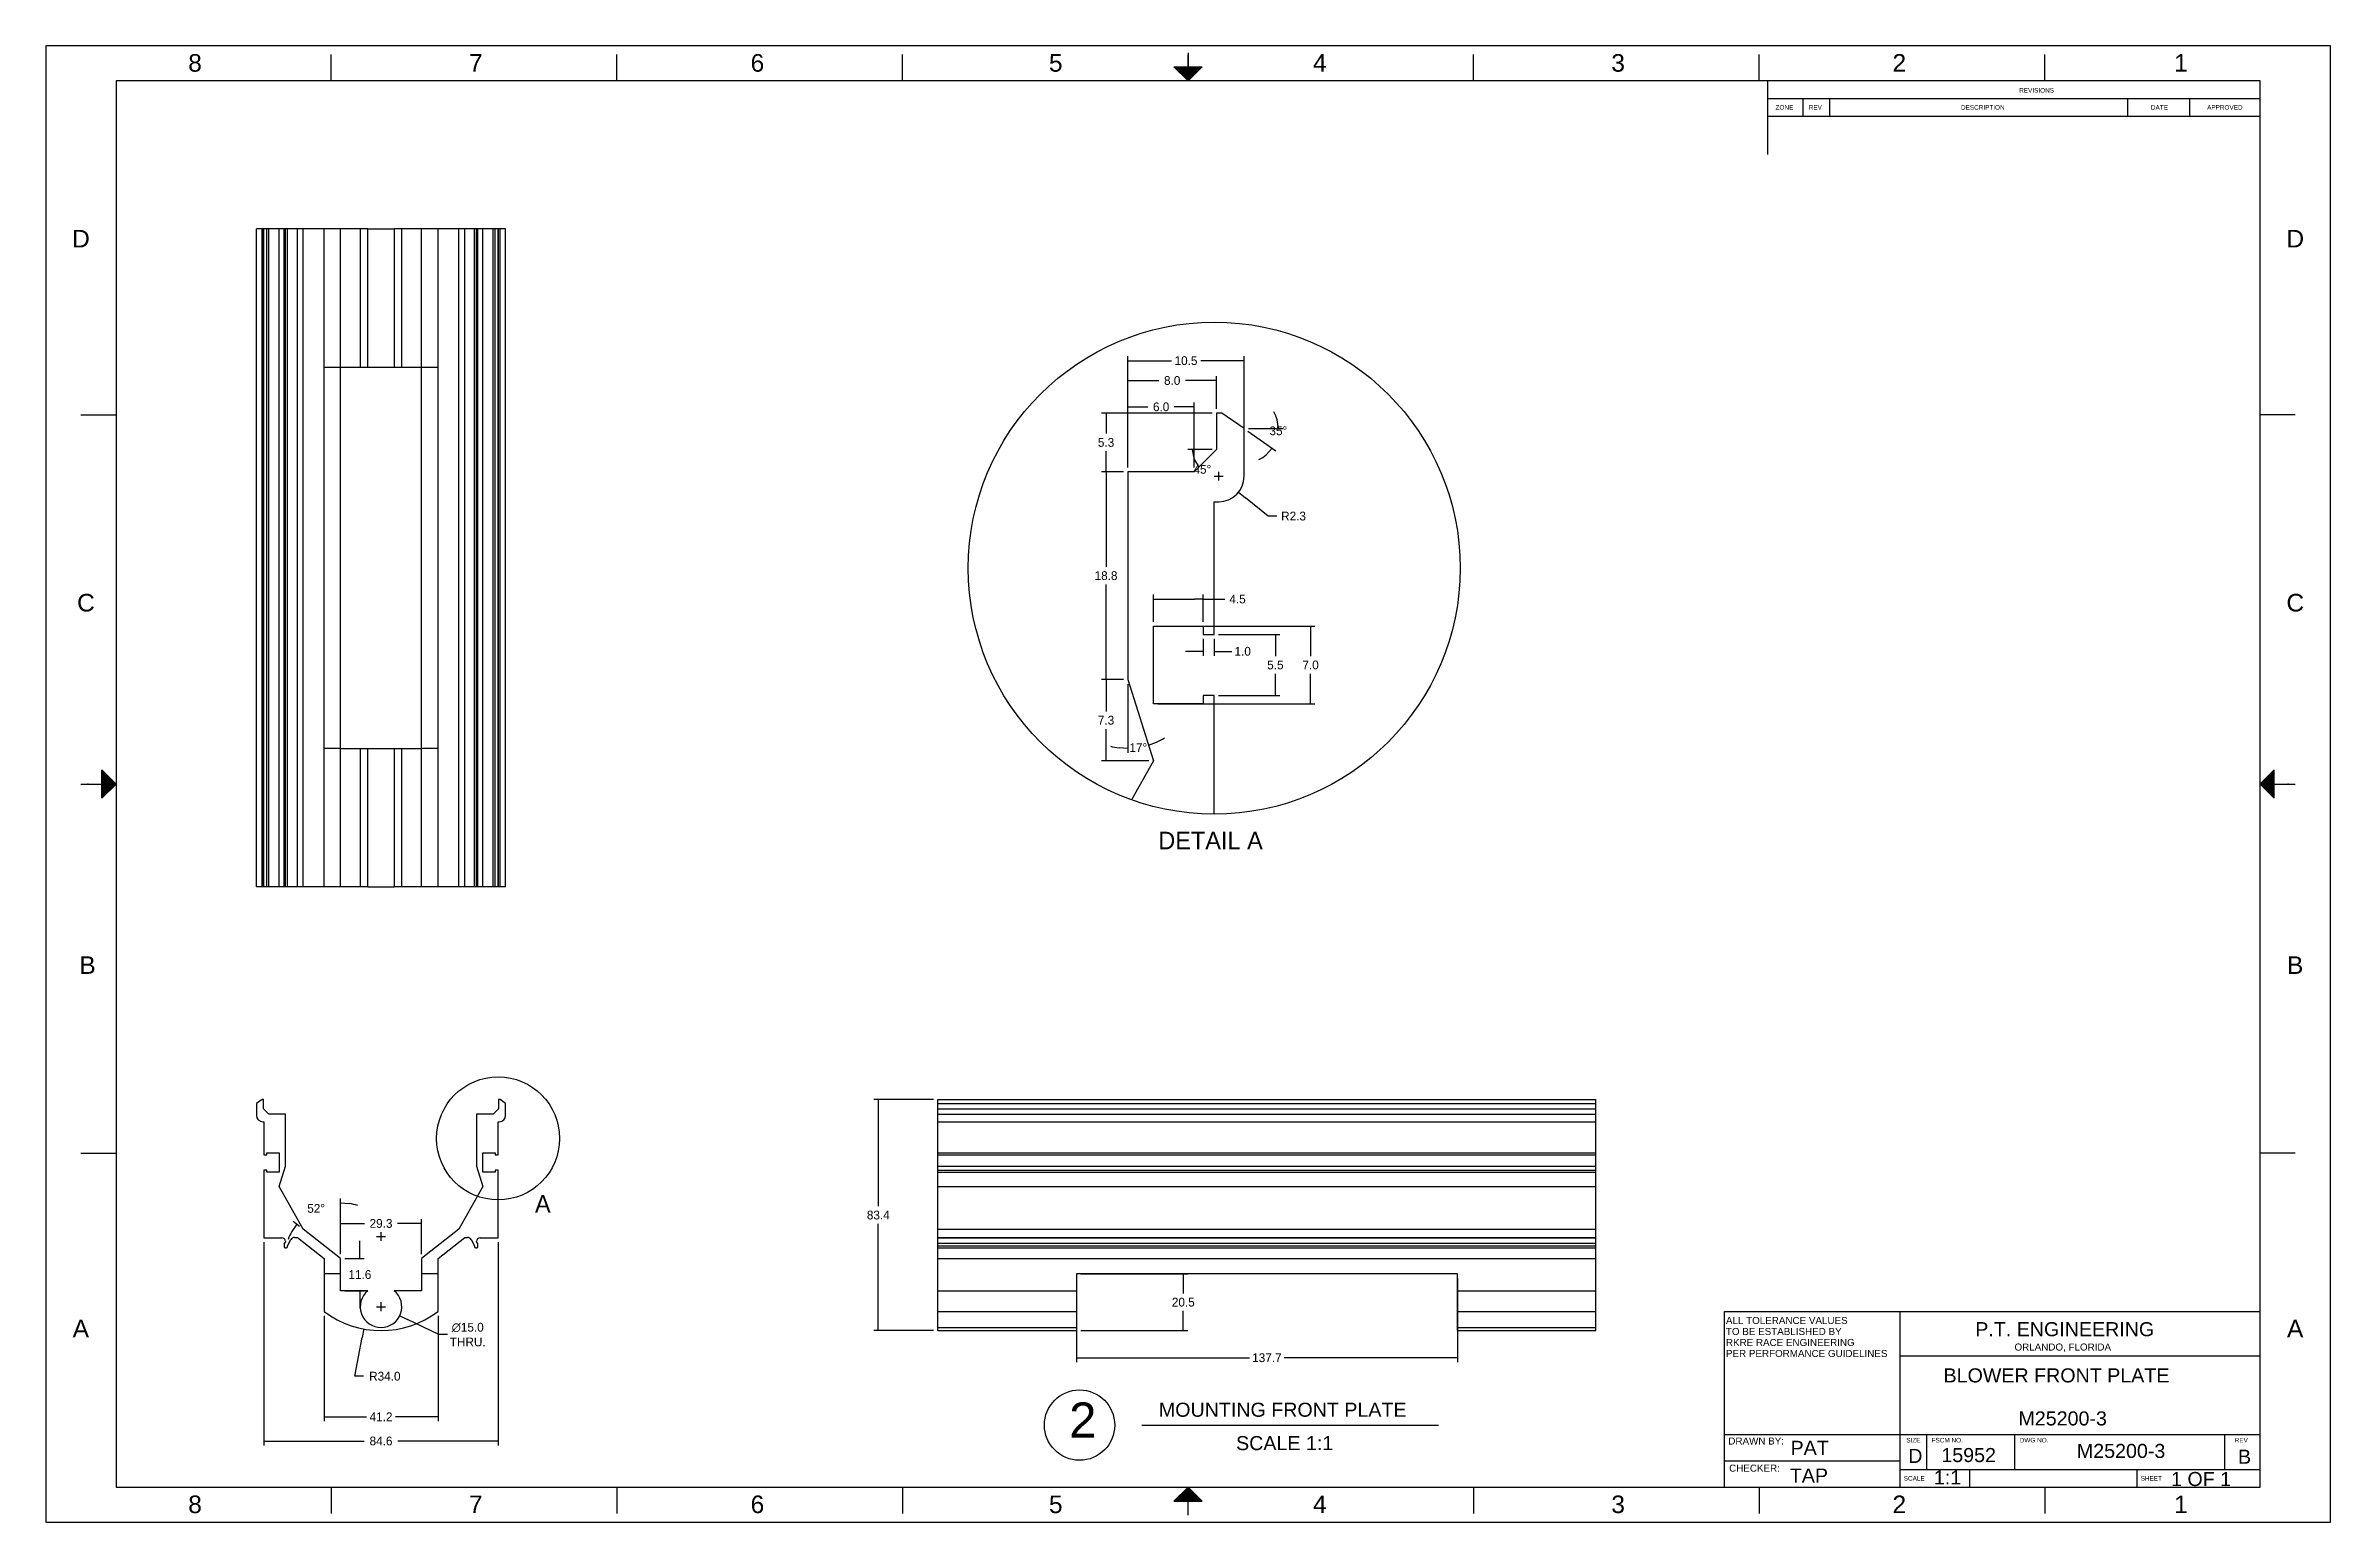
# Model space of a CAD drawing. Header units: millimetres. Extents: x 32 to 857, y 7 to 540.
import ezdxf
from ezdxf.enums import TextEntityAlignment as Align
from ezdxf.lldxf.tags import DXFTag

# ---------------------------------------------------------------- set-up
doc = ezdxf.new("R2010")
doc.units = ezdxf.units.MM
for name, color, linetype in [('DETAIL', 7, 'Continuous'), ('DIMS', 7, 'Continuous'), ('FRONT', 7, 'Continuous'), ('hidden', 7, 'Continuous'), ('RIGHT', 7, 'Continuous'), ('TITLE_BLOCK', 7, 'Continuous'), ('visible', 7, 'Continuous')]:
    doc.layers.add(name, color=color, linetype=linetype)
doc.styles.add('arial_ttf', font='ARIAL.TTF')
doc.styles.add('SEACAD_CountryBlueprint', font='CountryBlueprint')
tags = doc.linetypes.add('CENTER2', pattern=[28.575, 19.05, -3.175, 3.175, -3.175]).pattern_tags.tags
tags[10:11] = [DXFTag(74, 4), DXFTag(75, 0), DXFTag(340, '0'), DXFTag(46, 0.0), DXFTag(50, 0.0), DXFTag(44, 0.0), DXFTag(45, 0.0)]
tags[8:9] = [DXFTag(74, 4), DXFTag(75, 0), DXFTag(340, '0'), DXFTag(46, 0.0), DXFTag(50, 0.0), DXFTag(44, 0.0), DXFTag(45, 0.0)]
tags[6:7] = [DXFTag(74, 4), DXFTag(75, 0), DXFTag(340, '0'), DXFTag(46, 0.0), DXFTag(50, 0.0), DXFTag(44, 0.0), DXFTag(45, 0.0)]
tags[4:5] = [DXFTag(74, 4), DXFTag(75, 0), DXFTag(340, '0'), DXFTag(46, 0.0), DXFTag(50, 0.0), DXFTag(44, 0.0), DXFTag(45, 0.0)]
tags = doc.linetypes.add('HIDDEN2', pattern=[4.7625, 3.175, -1.5875]).pattern_tags.tags
tags[6:7] = [DXFTag(74, 4), DXFTag(75, 0), DXFTag(340, '0'), DXFTag(46, 0.0), DXFTag(50, 0.0), DXFTag(44, 0.0), DXFTag(45, 0.0)]
tags[4:5] = [DXFTag(74, 4), DXFTag(75, 0), DXFTag(340, '0'), DXFTag(46, 0.0), DXFTag(50, 0.0), DXFTag(44, 0.0), DXFTag(45, 0.0)]
doc.dimstyles.new('ANSI', dxfattribs={"dimtxt": 3.175, "dimasz": 3.175, "dimexe": 1.5875, "dimexo": 1.5875, "dimgap": 1.5875, "dimtad": 0, "dimtih": 1, "dimtoh": 1, "dimdec": 1, "dimzin": 4, "dimdsep": 46, "dimtxsty": 'SEACAD_CountryBlueprint', "dimblk1": '_SE_FILLED', "dimblk2": '_SE_FILLED', "dimsah": 1, "dimcen": 1.5875, "dimclrd": 136, "dimclre": 136, "dimclrt": 136, "dimadec": 0, "dimazin": 0, "dimtfac": 1, "dimtdec": 1, "dimtofl": 0, "dimtmove": 0, "dimatfit": 3, "dimfxl": 1, "dimtolj": 1, "dimtzin": 4, "dimarcsym": 0})

msp = doc.modelspace()

# ---------------------------------------------------------------- texts
at = {"layer": 'DETAIL', "color": 7, "linetype": 'Continuous', "style": 'SEACAD_CountryBlueprint'}
msp.add_text('DETAIL A', height=6.35, dxfattribs=at).set_placement((433.97, 256.55), align=Align.TOP_LEFT)
at = {"layer": 'TITLE_BLOCK', "color": 7, "linetype": 'Continuous', "style": 'arial_ttf'}
for s, height, p in [('ALL TOLERANCE VALUES', 2.54, (639.08, 81.26)), ('TO BE ESTABLISHED BY', 2.54, (639.08, 77.29)), ('P.T. ENGINEERING', 5.08, (729.17, 79.38)), ('RKRE RACE ENGINEERING', 2.54, (639.08, 73.31)), ('PER PERFORMANCE GUIDELINES', 2.54, (639.08, 69.34)), ('ORLANDO, FLORIDA', 2.54, (743.34, 71.66)), ('BLOWER FRONT PLATE', 5.08, (717.71, 62.69)), ('2', 12.7, (401.75, 50.37)), ('MOUNTING FRONT PLATE', 5.08, (434.18, 50.28)), ('M25200-3', 5.08, (744.78, 47.15)), ('SCALE 1:1', 5.08, (462.08, 38.22)), ('DRAWN BY:', 2.54, (639.95, 37.71)), ('PAT', 5.08, (662.43, 36.52)), ('D', 5.08, (704.96, 33.61)), ('15952', 5.08, (716.91, 33.91)), ('M25200-3', 5.08, (765.88, 35.4)), ('B', 5.08, (824.1, 33.31)), ('CHECKER:', 2.54, (640.24, 27.92)), ('TAP', 5.08, (662.16, 26.5)), ('1:1', 5.08, (714.22, 25.85)), ('1 OF 1', 5.08, (799.92, 25.25))]:
    msp.add_text(s, height=height, dxfattribs=at).set_placement(p, align=Align.TOP_LEFT)

# ---------------------------------------------------------------- blocks, each defined once
blk = doc.blocks.new('SE1')
at = {"layer": 'DETAIL', "color": 7, "linetype": 'Continuous', "style": 'SEACAD_CountryBlueprint'}
blk.add_text('A', height=6.35, dxfattribs=at).set_placement((208.75, 125.3), align=Align.TOP_LEFT)
blk = doc.blocks.new('SE')
at = {"layer": 'DETAIL', "color": 7, "linetype": 'CENTER2'}
blk.add_circle((195.42, 145.76), 22.22, dxfattribs=at)
at = {"layer": 'DETAIL'}
blk.add_blockref('SE1', (0, 0), dxfattribs=at)
blk = doc.blocks.new('_SE_FILLED')
at = {"color": 0}
blk.add_line((0, 0), (-1, 0), dxfattribs=at)
blk.add_solid([(0, 0), (-1, -0.1665), (-1, 0.1665), (0, 0)], dxfattribs=at)
blk = doc.blocks.new('*D5')
at = {"layer": 'Defpoints', "color": 0, "linetype": 'Continuous'}
for p in [(153.12, 110.33), (146.86, 76.91)]:
    blk.add_point(p, dxfattribs=at)
at = {"layer": 'DIMS', "color": 136, "linetype": 'Continuous', "lineweight": -2}
for p, q in [((151.53, 110.33), (154.71, 110.33)), ((153.12, 108.74), (153.12, 111.92)), ((143.67, 59.84), (146.28, 73.79)), ((146.84, 59.84), (143.67, 59.84))]:
    blk.add_line(p, q, dxfattribs=at)
at = {"layer": 'DIMS', "color": 136, "linetype": 'Continuous', "lineweight": -2, "xscale": 3.175, "yscale": 3.175, "zscale": 3.175, "rotation": 79.39603979131415}
blk.add_blockref('_SE_FILLED', (146.86, 76.91), dxfattribs=at)
at = {"layer": 'DIMS', "color": 136, "linetype": 'Continuous', "lineweight": 25, "insert": (154.5, 59.84), "char_height": 3.175, "attachment_point": 5, "style": 'SEACAD_CountryBlueprint'}
blk.add_mtext('\\A1;\\A1;R34.0', dxfattribs=at)
blk = doc.blocks.new('*D6')
at = {"layer": 'Defpoints', "color": 0, "linetype": 'Continuous'}
for p in [(132.52, 83.28), (173.72, 83.28), (173.72, 45.19)]:
    blk.add_point(p, dxfattribs=at)
at = {"layer": 'DIMS', "color": 136, "linetype": 'Continuous', "lineweight": -2}
for p, q in [((132.52, 81.69), (132.52, 43.6)), ((173.72, 81.7), (173.72, 43.6)), ((135.69, 45.19), (147.86, 45.19)), ((170.54, 45.19), (158.38, 45.19))]:
    blk.add_line(p, q, dxfattribs=at)
at = {"layer": 'DIMS', "color": 136, "linetype": 'Continuous', "lineweight": -2, "xscale": 3.175, "yscale": 3.175, "zscale": 3.175}
for p, rotation in [((132.52, 45.19), 180.0010957173948), ((173.72, 45.19), 0.001095717394836978)]:
    blk.add_blockref('_SE_FILLED', p, dxfattribs=dict(at, rotation=rotation))
at = {"layer": 'DIMS', "color": 136, "linetype": 'Continuous', "lineweight": 25, "insert": (153.12, 45.19), "char_height": 3.175, "attachment_point": 5, "style": 'SEACAD_CountryBlueprint'}
blk.add_mtext('\\A1;\\A1;41.2', dxfattribs=at)
blk = doc.blocks.new('*D7')
at = {"layer": 'Defpoints', "color": 0, "linetype": 'Continuous'}
for p in [(167.79, 115.02), (138.45, 102.38), (167.79, 102.38)]:
    blk.add_point(p, dxfattribs=at)
at = {"layer": 'DIMS', "color": 136, "linetype": 'Continuous', "lineweight": -2}
for p, q in [((138.45, 103.97), (138.45, 116.61)), ((167.79, 103.97), (167.79, 116.61)), ((141.62, 115.02), (147.17, 115.02)), ((164.61, 115.02), (159.06, 115.02))]:
    blk.add_line(p, q, dxfattribs=at)
at = {"layer": 'DIMS', "color": 136, "linetype": 'Continuous', "lineweight": -2, "xscale": 3.175, "yscale": 3.175, "zscale": 3.175, "rotation": 180}
blk.add_blockref('_SE_FILLED', (138.45, 115.02), dxfattribs=at)
at = {"layer": 'DIMS', "color": 136, "linetype": 'Continuous', "lineweight": -2, "xscale": 3.175, "yscale": 3.175, "zscale": 3.175}
blk.add_blockref('_SE_FILLED', (167.79, 115.02), dxfattribs=at)
at = {"layer": 'DIMS', "color": 136, "linetype": 'Continuous', "lineweight": 25, "insert": (153.12, 115.02), "char_height": 3.175, "attachment_point": 5, "style": 'SEACAD_CountryBlueprint'}
blk.add_mtext('\\A1;\\A1;29.3', dxfattribs=at)
blk = doc.blocks.new('*D8')
at = {"layer": 'Defpoints', "color": 0, "linetype": 'Continuous'}
for p in [(132.49, 121.56), (124.97, 112.99), (138.45, 102.39), (138.45, 102.38), (138.45, 102.38)]:
    blk.add_point(p, dxfattribs=at)
at = {"layer": 'DIMS', "color": 136, "linetype": 'Continuous', "lineweight": -2}
for p, q in [((138.45, 103.98), (138.45, 124.05)), ((123.72, 113.98), (121.42, 115.79))]:
    blk.add_line(p, q, dxfattribs=at)
for start, end in [(71.86872, 80.93436), (150.85445, 159.92009)]:
    blk.add_arc((138.45, 102.38), 20.09, start, end, dxfattribs=at)
at = {"layer": 'DIMS', "color": 136, "linetype": 'Continuous', "lineweight": -2, "xscale": 3.175, "yscale": 3.175, "zscale": 3.175}
for p, rotation in [((138.45, 122.47), 175.4671794100435), ((122.66, 114.8), 56.32162680437728)]:
    blk.add_blockref('_SE_FILLED', p, dxfattribs=dict(at, rotation=rotation))
at = {"layer": 'DIMS', "color": 136, "linetype": 'Continuous', "lineweight": 25, "insert": (129.68, 120.45), "char_height": 3.175, "attachment_point": 5, "style": 'SEACAD_CountryBlueprint'}
blk.add_mtext('\\A1;\\A1;52°', dxfattribs=at)
blk = doc.blocks.new('*D9')
at = {"layer": 'Defpoints', "color": 0, "linetype": 'Continuous'}
for p in [(138.45, 102.38), (145.49, 102.38), (138.45, 90.74)]:
    blk.add_point(p, dxfattribs=at)
at = {"layer": 'DIMS', "color": 136, "linetype": 'Continuous', "lineweight": -2}
for p, q in [((145.49, 105.55), (145.49, 108.73)), ((140.04, 102.38), (147.07, 102.38)), ((140.04, 90.74), (147.07, 90.74)), ((145.49, 87.56), (145.49, 84.39))]:
    blk.add_line(p, q, dxfattribs=at)
at = {"layer": 'DIMS', "color": 136, "linetype": 'Continuous', "lineweight": -2, "xscale": 3.175, "yscale": 3.175, "zscale": 3.175}
for p, rotation in [((145.49, 102.38), 270), ((145.49, 90.74), 90)]:
    blk.add_blockref('_SE_FILLED', p, dxfattribs=dict(at, rotation=rotation))
at = {"layer": 'DIMS', "color": 136, "linetype": 'Continuous', "lineweight": 25, "insert": (145.49, 96.56), "char_height": 3.175, "attachment_point": 5, "style": 'SEACAD_CountryBlueprint'}
blk.add_mtext('\\A1;\\A1;11.6', dxfattribs=at)
blk = doc.blocks.new('*D10')
at = {"layer": 'Defpoints', "color": 0, "linetype": 'Continuous'}
for p in [(404.36, 96.83), (404.36, 76.33), (443.01, 76.33)]:
    blk.add_point(p, dxfattribs=at)
at = {"layer": 'DIMS', "color": 136, "linetype": 'Continuous', "lineweight": -2}
for p, q in [((405.95, 96.83), (444.59, 96.83)), ((443.01, 93.66), (443.01, 89.76)), ((443.01, 79.51), (443.01, 83.41)), ((405.95, 76.33), (444.59, 76.33))]:
    blk.add_line(p, q, dxfattribs=at)
at = {"layer": 'DIMS', "color": 136, "linetype": 'Continuous', "lineweight": -2, "xscale": 3.175, "yscale": 3.175, "zscale": 3.175}
for p, rotation in [((443.01, 96.83), 90), ((443.01, 76.33), 270)]:
    blk.add_blockref('_SE_FILLED', p, dxfattribs=dict(at, rotation=rotation))
at = {"layer": 'DIMS', "color": 136, "linetype": 'Continuous', "lineweight": 25, "insert": (443.01, 86.58), "char_height": 3.175, "attachment_point": 5, "style": 'SEACAD_CountryBlueprint'}
blk.add_mtext('\\A1;\\A1;20.5', dxfattribs=at)
blk = doc.blocks.new('*D11')
at = {"layer": 'Defpoints', "color": 0, "linetype": 'Continuous'}
for p in [(404.36, 96.83), (542.06, 96.83), (404.36, 66.51)]:
    blk.add_point(p, dxfattribs=at)
at = {"layer": 'DIMS', "color": 136, "linetype": 'Continuous', "lineweight": -2}
for p, q in [((404.36, 95.24), (404.36, 64.92)), ((542.06, 95.24), (542.06, 64.92)), ((407.53, 66.51), (466.97, 66.51)), ((538.89, 66.51), (479.45, 66.51))]:
    blk.add_line(p, q, dxfattribs=at)
at = {"layer": 'DIMS', "color": 136, "linetype": 'Continuous', "lineweight": -2, "xscale": 3.175, "yscale": 3.175, "zscale": 3.175, "rotation": 180}
blk.add_blockref('_SE_FILLED', (404.36, 66.51), dxfattribs=at)
at = {"layer": 'DIMS', "color": 136, "linetype": 'Continuous', "lineweight": -2, "xscale": 3.175, "yscale": 3.175, "zscale": 3.175}
blk.add_blockref('_SE_FILLED', (542.06, 66.51), dxfattribs=at)
at = {"layer": 'DIMS', "color": 136, "linetype": 'Continuous', "lineweight": 25, "insert": (473.21, 66.51), "char_height": 3.175, "attachment_point": 5, "style": 'SEACAD_CountryBlueprint'}
blk.add_mtext('\\A1;\\A1;137.7', dxfattribs=at)
blk = doc.blocks.new('*D12')
at = {"layer": 'Defpoints', "color": 0, "linetype": 'Continuous'}
for p in [(450.19, 327.76), (454.19, 327.76), (454.19, 321.7)]:
    blk.add_point(p, dxfattribs=at)
at = {"layer": 'DIMS', "color": 136, "linetype": 'Continuous', "lineweight": -2}
for p, q in [((450.19, 326.17), (450.19, 320.11)), ((454.19, 326.17), (454.19, 320.11)), ((447.02, 321.7), (443.84, 321.7)), ((457.37, 321.7), (460.54, 321.7))]:
    blk.add_line(p, q, dxfattribs=at)
at = {"layer": 'DIMS', "color": 136, "linetype": 'Continuous', "lineweight": -2, "xscale": 3.175, "yscale": 3.175, "zscale": 3.175}
blk.add_blockref('_SE_FILLED', (450.19, 321.7), dxfattribs=at)
at = {"layer": 'DIMS', "color": 136, "linetype": 'Continuous', "lineweight": -2, "xscale": 3.175, "yscale": 3.175, "zscale": 3.175, "rotation": 180}
blk.add_blockref('_SE_FILLED', (454.19, 321.7), dxfattribs=at)
at = {"layer": 'DIMS', "color": 136, "linetype": 'Continuous', "lineweight": 25, "insert": (464.47, 321.7), "char_height": 3.175, "attachment_point": 5, "style": 'SEACAD_CountryBlueprint'}
blk.add_mtext('\\A1;\\A1;1.0', dxfattribs=at)
blk = doc.blocks.new('*D13')
at = {"layer": 'Defpoints', "color": 0, "linetype": 'Continuous'}
for p in [(454.19, 327.76), (454.19, 305.76), (476.28, 305.76)]:
    blk.add_point(p, dxfattribs=at)
at = {"layer": 'DIMS', "color": 136, "linetype": 'Continuous', "lineweight": -2}
for p, q in [((455.78, 327.76), (477.86, 327.76)), ((476.28, 324.59), (476.28, 319.94)), ((455.78, 305.76), (477.86, 305.76)), ((476.28, 308.94), (476.28, 313.59))]:
    blk.add_line(p, q, dxfattribs=at)
at = {"layer": 'DIMS', "color": 136, "linetype": 'Continuous', "lineweight": -2, "xscale": 3.175, "yscale": 3.175, "zscale": 3.175}
for p, rotation in [((476.28, 327.76), 90), ((476.28, 305.76), 270)]:
    blk.add_blockref('_SE_FILLED', p, dxfattribs=dict(at, rotation=rotation))
at = {"layer": 'DIMS', "color": 136, "linetype": 'Continuous', "lineweight": 25, "insert": (476.28, 316.76), "char_height": 3.175, "attachment_point": 5, "style": 'SEACAD_CountryBlueprint'}
blk.add_mtext('\\A1;\\A1;5.5', dxfattribs=at)
blk = doc.blocks.new('*D14')
at = {"layer": 'Defpoints', "color": 0, "linetype": 'Continuous'}
for p in [(432.19, 330.76), (489, 330.76), (432.19, 302.76)]:
    blk.add_point(p, dxfattribs=at)
at = {"layer": 'DIMS', "color": 136, "linetype": 'Continuous', "lineweight": -2}
for p, q in [((433.78, 330.76), (490.58, 330.76)), ((489, 327.59), (489, 319.94)), ((489, 305.94), (489, 313.59)), ((433.78, 302.76), (490.58, 302.76))]:
    blk.add_line(p, q, dxfattribs=at)
at = {"layer": 'DIMS', "color": 136, "linetype": 'Continuous', "lineweight": -2, "xscale": 3.175, "yscale": 3.175, "zscale": 3.175}
for p, rotation in [((489, 330.76), 90), ((489, 302.76), 270)]:
    blk.add_blockref('_SE_FILLED', p, dxfattribs=dict(at, rotation=rotation))
at = {"layer": 'DIMS', "color": 136, "linetype": 'Continuous', "lineweight": 25, "insert": (489, 316.76), "char_height": 3.175, "attachment_point": 5, "style": 'SEACAD_CountryBlueprint'}
blk.add_mtext('\\A1;\\A1;7.0', dxfattribs=at)
blk = doc.blocks.new('*D15')
at = {"layer": 'Defpoints', "color": 0, "linetype": 'Continuous'}
for p in [(450.19, 340.59), (432.19, 330.76), (450.19, 330.76)]:
    blk.add_point(p, dxfattribs=at)
at = {"layer": 'DIMS', "color": 136, "linetype": 'Continuous', "lineweight": -2}
for p, q in [((432.19, 332.35), (432.19, 342.18)), ((435.37, 340.59), (447.02, 340.59)), ((450.19, 332.35), (450.19, 342.18)), ((450.19, 340.59), (458.06, 340.59))]:
    blk.add_line(p, q, dxfattribs=at)
at = {"layer": 'DIMS', "color": 136, "linetype": 'Continuous', "lineweight": -2, "xscale": 3.175, "yscale": 3.175, "zscale": 3.175, "rotation": 180}
blk.add_blockref('_SE_FILLED', (432.19, 340.59), dxfattribs=at)
at = {"layer": 'DIMS', "color": 136, "linetype": 'Continuous', "lineweight": -2, "xscale": 3.175, "yscale": 3.175, "zscale": 3.175}
blk.add_blockref('_SE_FILLED', (450.19, 340.59), dxfattribs=at)
at = {"layer": 'DIMS', "color": 136, "linetype": 'Continuous', "lineweight": 25, "insert": (462.62, 340.59), "char_height": 3.175, "attachment_point": 5, "style": 'SEACAD_CountryBlueprint'}
blk.add_mtext('\\A1;\\A1;4.5', dxfattribs=at)
blk = doc.blocks.new('*D16')
at = {"layer": 'Defpoints', "color": 0, "linetype": 'Continuous'}
for p in [(455.81, 384.94), (462.96, 379.18)]:
    blk.add_point(p, dxfattribs=at)
at = {"layer": 'DIMS', "color": 136, "linetype": 'Continuous', "lineweight": -2}
for p, q in [((454.22, 384.94), (457.4, 384.94)), ((455.81, 383.36), (455.81, 386.53)), ((473.65, 370.55), (465.43, 377.19)), ((476.83, 370.55), (473.65, 370.55))]:
    blk.add_line(p, q, dxfattribs=at)
at = {"layer": 'DIMS', "color": 136, "linetype": 'Continuous', "lineweight": -2, "xscale": 3.175, "yscale": 3.175, "zscale": 3.175, "rotation": 141.1037904021445}
blk.add_blockref('_SE_FILLED', (462.96, 379.18), dxfattribs=at)
at = {"layer": 'DIMS', "color": 136, "linetype": 'Continuous', "lineweight": 25, "insert": (482.84, 370.55), "char_height": 3.175, "attachment_point": 5, "style": 'SEACAD_CountryBlueprint'}
blk.add_mtext('\\A1;\\A1;R2.3', dxfattribs=at)
blk = doc.blocks.new('*D17')
at = {"layer": 'Defpoints', "color": 0, "linetype": 'Continuous'}
for p in [(446.53, 392.29), (454.99, 394.56), (454.99, 394.56), (455, 394.56), (446.99, 386.56)]:
    blk.add_point(p, dxfattribs=at)
at = {"layer": 'DIMS', "color": 136, "linetype": 'Continuous', "lineweight": -2}
blk.add_line((453.41, 394.56), (444.65, 394.56), dxfattribs=at)
blk.add_arc((454.99, 394.56), 8.76, 200.8813, 204.1187, dxfattribs=at)
at = {"layer": 'DIMS', "color": 136, "linetype": 'Continuous', "lineweight": -2, "xscale": 3.175, "yscale": 3.175, "zscale": 3.175}
for p, rotation in [((446.23, 394.56), 100.4406489487124), ((448.8, 388.37), 304.5593510514116)]:
    blk.add_blockref('_SE_FILLED', p, dxfattribs=dict(at, rotation=rotation))
at = {"layer": 'DIMS', "color": 136, "linetype": 'Continuous', "lineweight": 25, "insert": (449.9, 387.43), "char_height": 3.175, "attachment_point": 5, "style": 'SEACAD_CountryBlueprint'}
blk.add_mtext('\\A1;\\A1;45°', dxfattribs=at)
blk = doc.blocks.new('*D18')
at = {"layer": 'Defpoints', "color": 0, "linetype": 'Continuous'}
for p in [(456.99, 407.76), (464.99, 402.16), (464.99, 402.16), (465, 402.16), (476.36, 397.26)]:
    blk.add_point(p, dxfattribs=at)
at = {"layer": 'DIMS', "color": 136, "linetype": 'Continuous', "lineweight": -2}
for p, q in [((466.29, 401.25), (476.44, 394.15)), ((466.59, 402.16), (478.96, 402.16))]:
    blk.add_line(p, q, dxfattribs=at)
for start, end in [(14.73368, 29.46737), (295.53263, 310.26632)]:
    blk.add_arc((464.99, 402.16), 12.38, start, end, dxfattribs=at)
at = {"layer": 'DIMS', "color": 136, "linetype": 'Continuous', "lineweight": -2, "xscale": 3.175, "yscale": 3.175, "zscale": 3.175}
for p, rotation in [((477.37, 402.16), 277.3668416689135), ((475.14, 395.06), 47.63315833100693)]:
    blk.add_blockref('_SE_FILLED', p, dxfattribs=dict(at, rotation=rotation))
at = {"layer": 'DIMS', "color": 136, "linetype": 'Continuous', "lineweight": 25, "insert": (477.35, 401.34), "char_height": 3.175, "attachment_point": 5, "style": 'SEACAD_CountryBlueprint'}
blk.add_mtext('\\A1;\\A1;35°', dxfattribs=at)
blk = doc.blocks.new('*D19')
at = {"layer": 'Defpoints', "color": 0, "linetype": 'Continuous'}
for p in [(464.99, 426.7), (464.99, 393.55), (422.99, 386.56)]:
    blk.add_point(p, dxfattribs=at)
at = {"layer": 'DIMS', "color": 136, "linetype": 'Continuous', "lineweight": -2}
for p, q in [((422.99, 388.15), (422.99, 428.29)), ((426.17, 426.7), (438.7, 426.7)), ((461.82, 426.7), (449.29, 426.7)), ((464.99, 395.14), (464.99, 428.29))]:
    blk.add_line(p, q, dxfattribs=at)
at = {"layer": 'DIMS', "color": 136, "linetype": 'Continuous', "lineweight": -2, "xscale": 3.175, "yscale": 3.175, "zscale": 3.175, "rotation": 180}
blk.add_blockref('_SE_FILLED', (422.99, 426.7), dxfattribs=at)
at = {"layer": 'DIMS', "color": 136, "linetype": 'Continuous', "lineweight": -2, "xscale": 3.175, "yscale": 3.175, "zscale": 3.175}
blk.add_blockref('_SE_FILLED', (464.99, 426.7), dxfattribs=at)
at = {"layer": 'DIMS', "color": 136, "linetype": 'Continuous', "lineweight": 25, "insert": (443.99, 426.7), "char_height": 3.175, "attachment_point": 5, "style": 'SEACAD_CountryBlueprint'}
blk.add_mtext('\\A1;\\A1;10.5', dxfattribs=at)
blk = doc.blocks.new('*D20')
at = {"layer": 'Defpoints', "color": 0, "linetype": 'Continuous'}
for p in [(422.99, 410.01), (422.99, 386.56), (446.99, 386.56)]:
    blk.add_point(p, dxfattribs=at)
at = {"layer": 'DIMS', "color": 136, "linetype": 'Continuous', "lineweight": -2}
for p, q in [((422.99, 388.15), (422.99, 411.6)), ((426.17, 410.01), (430.25, 410.01)), ((443.82, 410.01), (439.74, 410.01)), ((446.99, 388.15), (446.99, 411.6))]:
    blk.add_line(p, q, dxfattribs=at)
at = {"layer": 'DIMS', "color": 136, "linetype": 'Continuous', "lineweight": -2, "xscale": 3.175, "yscale": 3.175, "zscale": 3.175, "rotation": 180}
blk.add_blockref('_SE_FILLED', (422.99, 410.01), dxfattribs=at)
at = {"layer": 'DIMS', "color": 136, "linetype": 'Continuous', "lineweight": -2, "xscale": 3.175, "yscale": 3.175, "zscale": 3.175}
blk.add_blockref('_SE_FILLED', (446.99, 410.01), dxfattribs=at)
at = {"layer": 'DIMS', "color": 136, "linetype": 'Continuous', "lineweight": 25, "insert": (434.99, 410.01), "char_height": 3.175, "attachment_point": 5, "style": 'SEACAD_CountryBlueprint'}
blk.add_mtext('\\A1;\\A1;6.0', dxfattribs=at)
blk = doc.blocks.new('*D21')
at = {"layer": 'Defpoints', "color": 0, "linetype": 'Continuous'}
for p in [(454.99, 419.53), (454.99, 407.76), (422.99, 386.56)]:
    blk.add_point(p, dxfattribs=at)
at = {"layer": 'DIMS', "color": 136, "linetype": 'Continuous', "lineweight": -2}
for p, q in [((422.99, 388.15), (422.99, 421.12)), ((454.99, 409.35), (454.99, 421.12)), ((426.17, 419.53), (434.12, 419.53)), ((451.82, 419.53), (443.86, 419.53))]:
    blk.add_line(p, q, dxfattribs=at)
at = {"layer": 'DIMS', "color": 136, "linetype": 'Continuous', "lineweight": -2, "xscale": 3.175, "yscale": 3.175, "zscale": 3.175, "rotation": 180}
blk.add_blockref('_SE_FILLED', (422.99, 419.53), dxfattribs=at)
at = {"layer": 'DIMS', "color": 136, "linetype": 'Continuous', "lineweight": -2, "xscale": 3.175, "yscale": 3.175, "zscale": 3.175}
blk.add_blockref('_SE_FILLED', (454.99, 419.53), dxfattribs=at)
at = {"layer": 'DIMS', "color": 136, "linetype": 'Continuous', "lineweight": 25, "insert": (438.99, 419.53), "char_height": 3.175, "attachment_point": 5, "style": 'SEACAD_CountryBlueprint'}
blk.add_mtext('\\A1;\\A1;8.0', dxfattribs=at)
blk = doc.blocks.new('*D22')
at = {"layer": 'Defpoints', "color": 0, "linetype": 'Continuous'}
for p in [(415.09, 407.76), (454.99, 407.76), (422.99, 386.56)]:
    blk.add_point(p, dxfattribs=at)
at = {"layer": 'DIMS', "color": 136, "linetype": 'Continuous', "lineweight": -2}
for p, q in [((453.41, 407.76), (413.5, 407.76)), ((415.09, 404.59), (415.09, 400.34)), ((415.09, 389.74), (415.09, 393.99)), ((421.41, 386.56), (413.5, 386.56))]:
    blk.add_line(p, q, dxfattribs=at)
at = {"layer": 'DIMS', "color": 136, "linetype": 'Continuous', "lineweight": -2, "xscale": 3.175, "yscale": 3.175, "zscale": 3.175}
for p, rotation in [((415.09, 407.76), 90), ((415.09, 386.56), 270)]:
    blk.add_blockref('_SE_FILLED', p, dxfattribs=dict(at, rotation=rotation))
at = {"layer": 'DIMS', "color": 136, "linetype": 'Continuous', "lineweight": 25, "insert": (415.09, 397.16), "char_height": 3.175, "attachment_point": 5, "style": 'SEACAD_CountryBlueprint'}
blk.add_mtext('\\A1;\\A1;5.3', dxfattribs=at)
blk = doc.blocks.new('*D23')
at = {"layer": 'Defpoints', "color": 0, "linetype": 'Continuous'}
for p in [(422.99, 386.56), (415.09, 311.49), (422.99, 311.49)]:
    blk.add_point(p, dxfattribs=at)
at = {"layer": 'DIMS', "color": 136, "linetype": 'Continuous', "lineweight": -2}
for p, q in [((421.41, 386.56), (413.5, 386.56)), ((415.09, 383.39), (415.09, 352.2)), ((415.09, 314.66), (415.09, 345.85)), ((421.41, 311.49), (413.5, 311.49))]:
    blk.add_line(p, q, dxfattribs=at)
at = {"layer": 'DIMS', "color": 136, "linetype": 'Continuous', "lineweight": -2, "xscale": 3.175, "yscale": 3.175, "zscale": 3.175}
for p, rotation in [((415.09, 386.56), 90), ((415.09, 311.49), 270)]:
    blk.add_blockref('_SE_FILLED', p, dxfattribs=dict(at, rotation=rotation))
at = {"layer": 'DIMS', "color": 136, "linetype": 'Continuous', "lineweight": 25, "insert": (415.09, 349.03), "char_height": 3.175, "attachment_point": 5, "style": 'SEACAD_CountryBlueprint'}
blk.add_mtext('\\A1;\\A1;18.8', dxfattribs=at)
blk = doc.blocks.new('*D24')
at = {"layer": 'Defpoints', "color": 0, "linetype": 'Continuous'}
for p in [(422.99, 311.49), (415.09, 282.11), (432.19, 282.11)]:
    blk.add_point(p, dxfattribs=at)
at = {"layer": 'DIMS', "color": 136, "linetype": 'Continuous', "lineweight": -2}
for p, q in [((421.41, 311.49), (413.5, 311.49)), ((415.09, 308.31), (415.09, 299.98)), ((415.09, 285.29), (415.09, 293.63)), ((430.61, 282.11), (413.5, 282.11))]:
    blk.add_line(p, q, dxfattribs=at)
at = {"layer": 'DIMS', "color": 136, "linetype": 'Continuous', "lineweight": -2, "xscale": 3.175, "yscale": 3.175, "zscale": 3.175}
for p, rotation in [((415.09, 311.49), 90), ((415.09, 282.11), 270)]:
    blk.add_blockref('_SE_FILLED', p, dxfattribs=dict(at, rotation=rotation))
at = {"layer": 'DIMS', "color": 136, "linetype": 'Continuous', "lineweight": 25, "insert": (415.09, 296.8), "char_height": 3.175, "attachment_point": 5, "style": 'SEACAD_CountryBlueprint'}
blk.add_mtext('\\A1;\\A1;7.3', dxfattribs=at)
blk = doc.blocks.new('*D25')
at = {"layer": 'Defpoints', "color": 0, "linetype": 'Continuous'}
for p in [(422.99, 311.5), (422.99, 311.49), (422.99, 311.49), (425.5, 286.76), (432.19, 282.11)]:
    blk.add_point(p, dxfattribs=at)
at = {"layer": 'DIMS', "color": 136, "linetype": 'Continuous', "lineweight": -2}
blk.add_line((422.99, 309.9), (422.99, 285.04), dxfattribs=at)
for start, end in [(294.7119, 302.03486), (255.35408, 262.67704)]:
    blk.add_arc((422.99, 311.49), 24.86, start, end, dxfattribs=at)
at = {"layer": 'DIMS', "color": 136, "linetype": 'Continuous', "lineweight": -2, "xscale": 3.175, "yscale": 3.175, "zscale": 3.175}
for p, rotation in [((430.42, 287.77), 201.0504188552767), ((422.99, 286.63), 356.3385187792425)]:
    blk.add_blockref('_SE_FILLED', p, dxfattribs=dict(at, rotation=rotation))
at = {"layer": 'DIMS', "color": 136, "linetype": 'Continuous', "lineweight": 25, "insert": (426.75, 286.92), "char_height": 3.175, "attachment_point": 5, "style": 'SEACAD_CountryBlueprint'}
blk.add_mtext('\\A1;\\A1;17°', dxfattribs=at)
blk = doc.blocks.new('*D26')
at = {"layer": 'Defpoints', "color": 0, "linetype": 'Continuous'}
for p in [(110.82, 109.86), (195.42, 109.86), (195.42, 36.43)]:
    blk.add_point(p, dxfattribs=at)
at = {"layer": 'DIMS', "color": 136, "linetype": 'Continuous', "lineweight": -2}
for p, q in [((110.82, 108.27), (110.82, 34.84)), ((195.42, 108.27), (195.42, 34.84)), ((113.99, 36.43), (147.07, 36.43)), ((192.24, 36.43), (159.17, 36.43))]:
    blk.add_line(p, q, dxfattribs=at)
at = {"layer": 'DIMS', "color": 136, "linetype": 'Continuous', "lineweight": -2, "xscale": 3.175, "yscale": 3.175, "zscale": 3.175, "rotation": 180}
blk.add_blockref('_SE_FILLED', (110.82, 36.43), dxfattribs=at)
at = {"layer": 'DIMS', "color": 136, "linetype": 'Continuous', "lineweight": -2, "xscale": 3.175, "yscale": 3.175, "zscale": 3.175}
blk.add_blockref('_SE_FILLED', (195.42, 36.43), dxfattribs=at)
at = {"layer": 'DIMS', "color": 136, "linetype": 'Continuous', "lineweight": 25, "insert": (153.12, 36.43), "char_height": 3.175, "attachment_point": 5, "style": 'SEACAD_CountryBlueprint'}
blk.add_mtext('\\A1;\\A1;84.6', dxfattribs=at)
blk = doc.blocks.new('*D27')
at = {"layer": 'Defpoints', "color": 0, "linetype": 'Continuous'}
for p in [(332.8, 159.76), (354.36, 159.76), (354.36, 76.33)]:
    blk.add_point(p, dxfattribs=at)
at = {"layer": 'DIMS', "color": 136, "linetype": 'Continuous', "lineweight": -2}
for p, q in [((352.77, 159.76), (331.21, 159.76)), ((332.8, 156.59), (332.8, 121.22)), ((332.8, 79.51), (332.8, 114.87)), ((352.77, 76.33), (331.21, 76.33))]:
    blk.add_line(p, q, dxfattribs=at)
at = {"layer": 'DIMS', "color": 136, "linetype": 'Continuous', "lineweight": -2, "xscale": 3.175, "yscale": 3.175, "zscale": 3.175}
for p, rotation in [((332.8, 159.76), 90), ((332.8, 76.33), 270)]:
    blk.add_blockref('_SE_FILLED', p, dxfattribs=dict(at, rotation=rotation))
at = {"layer": 'DIMS', "color": 136, "linetype": 'Continuous', "lineweight": 25, "insert": (332.8, 118.05), "char_height": 3.175, "attachment_point": 5, "style": 'SEACAD_CountryBlueprint'}
blk.add_mtext('\\A1;\\A1;83.4', dxfattribs=at)
blk = doc.blocks.new('*D28')
at = {"layer": 'Defpoints', "color": 0, "linetype": 'Continuous'}
for p in [(146.36, 88.23), (159.87, 81.69)]:
    blk.add_point(p, dxfattribs=at)
at = {"layer": 'DIMS', "color": 136, "linetype": 'Continuous', "lineweight": -2}
for p, q in [((151.53, 84.96), (154.71, 84.96)), ((153.12, 83.38), (153.12, 86.55)), ((174, 74.86), (162.73, 80.31)), ((177.17, 74.86), (174, 74.86))]:
    blk.add_line(p, q, dxfattribs=at)
at = {"layer": 'DIMS', "color": 136, "linetype": 'Continuous', "lineweight": -2, "xscale": 3.175, "yscale": 3.175, "zscale": 3.175, "rotation": 154.1760477400659}
blk.add_blockref('_SE_FILLED', (159.87, 81.69), dxfattribs=at)
at = {"layer": 'DIMS', "color": 136, "linetype": 'Continuous', "lineweight": 25, "insert": (184.45, 74.86), "char_height": 3.175, "attachment_point": 5, "style": 'SEACAD_CountryBlueprint'}
blk.add_mtext('\\A1;\\A1;∅15.0\\PTHRU.', dxfattribs=at)
blk = doc.blocks.new('SE16')
at = {"layer": 'TITLE_BLOCK', "color": 7, "linetype": 'Continuous'}
for p, q in [((32.943, 21.57), (0.443, 21.57)), ((0.443, 21.57), (0.443, 0.57)), ((16.693, 21.47), (16.693, 21.27)), ((32.943, 0.57), (32.943, 21.57)), ((4.505, 21.07), (4.505, 21.445)), ((8.568, 21.07), (8.568, 21.445)), ((12.63, 21.07), (12.63, 21.445)), ((16.693, 21.07), (16.693, 21.445)), ((20.755, 21.07), (20.755, 21.445)), ((24.818, 21.07), (24.818, 21.445)), ((28.88, 21.07), (28.88, 21.445)), ((32.943, 21.07), (32.943, 21.445)), ((31.943, 21.07), (1.443, 21.07)), ((1.443, 21.07), (1.443, 1.07)), ((24.943, 20.023), (24.943, 21.07)), ((24.943, 20.82), (31.943, 20.82)), ((25.443, 20.57), (25.443, 20.82)), ((25.823, 20.57), (25.823, 20.82)), ((30.063, 20.57), (30.063, 20.82)), ((30.943, 20.57), (30.943, 20.82)), ((31.943, 1.07), (31.943, 21.07)), ((24.943, 20.57), (31.943, 20.57)), ((0.943, 16.32), (1.443, 16.32)), ((32.443, 16.32), (31.943, 16.32)), ((0.943, 11.07), (1.443, 11.07)), ((1.043, 11.07), (1.243, 11.07)), ((31.943, 11.07), (32.443, 11.07)), ((0.943, 5.82), (1.443, 5.82)), ((32.443, 5.82), (31.943, 5.82)), ((24.323, 3.57), (31.943, 3.57)), ((24.323, 1.07), (24.323, 3.57)), ((26.823, 1.07), (26.823, 3.57)), ((26.823, 2.94), (31.943, 2.94)), ((24.323, 1.82), (31.943, 1.82)), ((27.203, 1.32), (27.203, 1.82)), ((28.453, 1.32), (28.453, 1.82)), ((31.443, 1.32), (31.443, 1.82)), ((24.323, 1.445), (26.823, 1.445)), ((26.823, 1.32), (31.943, 1.32)), ((27.813, 1.07), (27.813, 1.32)), ((30.193, 1.07), (30.193, 1.32)), ((1.443, 1.07), (31.943, 1.07)), ((4.505, 1.07), (4.505, 0.695)), ((8.568, 1.07), (8.568, 0.695)), ((12.63, 1.07), (12.63, 0.695)), ((16.693, 0.695), (16.693, 1.07)), ((20.755, 1.07), (20.755, 0.695)), ((24.818, 1.07), (24.818, 0.695)), ((28.88, 1.07), (28.88, 0.695)), ((32.943, 0.695), (32.943, 1.07)), ((16.693, 0.67), (16.693, 0.87)), ((0.443, 0.57), (32.943, 0.57))]:
    blk.add_line(p, q, dxfattribs=at)
for points in [[(16.493, 21.27), (16.893, 21.27), (16.693, 21.07), (16.493, 21.27)], [(1.243, 10.87), (1.243, 11.27), (1.443, 11.07), (1.243, 10.87)], [(32.143, 10.87), (32.143, 11.27), (31.943, 11.07), (32.143, 10.87)], [(16.493, 0.87), (16.893, 0.87), (16.693, 1.07), (16.493, 0.87)]]:
    blk.add_lwpolyline(points, close=True, dxfattribs=at)
for p in [(1.043, 11.07), (32.343, 11.07)]:
    blk.add_point(p, dxfattribs=at)
at = {"layer": 'TITLE_BLOCK', "color": 7, "linetype": 'Continuous', "style": 'arial_ttf'}
for s, height, p in [('8', 0.25, (2.47, 21.451)), ('7', 0.25, (6.464, 21.451)), ('6', 0.25, (10.47, 21.451)), ('5', 0.25, (14.714, 21.451)), ('4', 0.25, (18.47, 21.451)), ('3', 0.25, (22.714, 21.451)), ('2', 0.25, (26.714, 21.451)), ('1', 0.25, (30.72, 21.451)), ('REVISIONS', 0.065, (28.517, 20.968)), ('ZONE', 0.065, (25.051, 20.726)), ('REV', 0.065, (25.523, 20.726)), ('DESCRIPTION', 0.065, (27.689, 20.726)), ('DATE', 0.065, (30.39, 20.726)), ('APPROVED', 0.065, (31.19, 20.726)), ('D', 0.25, (0.818, 18.951)), ('D', 0.25, (32.318, 18.951)), ('C', 0.25, (0.889, 13.774)), ('C', 0.25, (32.318, 13.774)), ('B', 0.25, (0.921, 8.62)), ('B', 0.25, (32.326, 8.62)), ('A', 0.25, (0.826, 3.451)), ('A', 0.25, (32.326, 3.451)), ('SIZE', 0.065, (26.91, 1.771)), ('FSCM NO.', 0.065, (27.271, 1.771)), ('DWG NO.', 0.065, (28.524, 1.771)), ('REV', 0.065, (31.583, 1.771)), ('SCALE', 0.065, (26.875, 1.228)), ('SHEET', 0.065, (30.245, 1.228)), ('8', 0.25, (2.47, 0.951)), ('7', 0.25, (6.464, 0.951)), ('6', 0.25, (10.47, 0.951)), ('5', 0.25, (14.714, 0.951)), ('4', 0.25, (18.47, 0.951)), ('3', 0.25, (22.714, 0.951)), ('2', 0.25, (26.714, 0.951)), ('1', 0.25, (30.72, 0.951))]:
    blk.add_text(s, height=height, dxfattribs=at).set_placement(p, align=Align.TOP_LEFT)

# ---------------------------------------------------------------- dimensions: what is measured, and where the dimension line sits
at = {"layer": 'DIMS', "color": 136, "linetype": 'Continuous', "lineweight": 25}
for base, p1, p2, picture, middle in [((464.99, 426.7), (422.99, 386.56), (464.99, 393.55), '*D19', (443.99, 426.7)), ((454.99, 419.53), (422.99, 386.56), (454.99, 407.76), '*D21', (438.99, 419.53)), ((422.99, 410.01), (446.99, 386.56), (422.99, 386.56), '*D20', (434.99, 410.01))]:
    dim = msp.add_linear_dim(base=base, p1=p1, p2=p2, text='\\A1;<>', dimstyle='ANSI', override={"dimlfac": 0.25}, dxfattribs=at)
    dim.commit()
    dim.dimension.update_dxf_attribs({"geometry": picture, "text_midpoint": middle, "dimtype": 160})
for base, p1, p2, angle, picture, middle, dimtype in [((415.09, 407.76), (422.99, 386.56), (454.99, 407.76), 90, '*D22', (415.09, 397.16), 160), ((415.09, 311.49), (422.99, 386.56), (422.99, 311.49), 270, '*D23', (415.09, 349.03), 161), ((450.19, 340.59), (432.19, 330.76), (450.19, 330.76), 0, '*D15', (462.62, 340.59), 161), ((489, 330.76), (432.19, 302.76), (432.19, 330.76), 90, '*D14', (489, 316.76), 161), ((454.19, 321.7), (450.19, 327.76), (454.19, 327.76), 0, '*D12', (464.47, 321.7), 161), ((476.28, 305.76), (454.19, 327.76), (454.19, 305.76), 270, '*D13', (476.28, 316.76), 161), ((415.09, 282.11), (422.99, 311.49), (432.19, 282.11), 90, '*D24', (415.09, 296.8), 160)]:
    dim = msp.add_linear_dim(base=base, p1=p1, p2=p2, angle=angle, text='\\A1;<>', dimstyle='ANSI', override={"dimlfac": 0.25}, dxfattribs=at)
    dim.commit()
    dim.dimension.update_dxf_attribs({"geometry": picture, "text_midpoint": middle, "dimtype": dimtype})
for base, line1, line2, picture, middle in [((476.36, 397.26), ((464.99, 402.16), (465, 402.16)), ((464.99, 402.16), (456.99, 407.76)), '*D18', (477.35, 401.34)), ((446.53, 392.29), ((454.99, 394.56), (455, 394.56)), ((454.99, 394.56), (446.99, 386.56)), '*D17', (449.9, 387.43)), ((425.5, 286.76), ((422.99, 311.49), (422.99, 311.5)), ((422.99, 311.49), (432.19, 282.11)), '*D25', (426.75, 286.92))]:
    dim = msp.add_angular_dim_2l(base=base, line1=line1, line2=line2, text='\\A1;<>', dimstyle='ANSI', override={"dimlfac": 0.25}, dxfattribs=at)
    dim.commit()
    dim.dimension.update_dxf_attribs({"geometry": picture, "text_midpoint": middle, "dimtype": 162})
dim = msp.add_radius_dim(center=(455.81, 384.94), mpoint=(462.96, 379.18), text='\\A1;<>', dimstyle='ANSI', override={"dimlfac": 0.25}, dxfattribs=at)
dim.commit()
dim.dimension.update_dxf_attribs({"geometry": '*D16', "text_midpoint": (482.84, 370.55), "dimtype": 164})
for base, p1, p2, angle, picture, middle in [((332.8, 159.76), (354.36, 76.33), (354.36, 159.76), 90, '*D27', (332.8, 118.05)), ((167.79, 115.02), (138.45, 102.38), (167.79, 102.38), 0, '*D7', (153.12, 115.02)), ((195.42, 36.43), (110.82, 109.86), (195.42, 109.86), 0, '*D26', (153.12, 36.43)), ((145.49, 102.38), (138.45, 90.74), (138.45, 102.38), 90, '*D9', (145.49, 96.56)), ((443.01, 76.33), (404.36, 96.83), (404.36, 76.33), 270, '*D10', (443.01, 86.58)), ((173.72, 45.19), (132.52, 83.28), (173.72, 83.28), 0.0011, '*D6', (153.12, 45.19))]:
    dim = msp.add_linear_dim(base=base, p1=p1, p2=p2, angle=angle, text='\\A1;<>', dimstyle='ANSI', dxfattribs=at)
    dim.commit()
    dim.dimension.update_dxf_attribs({"geometry": picture, "text_midpoint": middle, "dimtype": 161})
dim = msp.add_angular_dim_2l(base=(132.49, 121.56), line1=((138.45, 102.38), (138.45, 102.39)), line2=((138.45, 102.38), (124.97, 112.99)), text='\\A1;<>', dimstyle='ANSI', dxfattribs=at)
dim.commit()
dim.dimension.update_dxf_attribs({"geometry": '*D8', "text_midpoint": (129.68, 120.45), "dimtype": 162})
dim = msp.add_radius_dim(center=(153.12, 110.33), mpoint=(146.86, 76.91), text='\\A1;<>', dimstyle='ANSI', dxfattribs=at)
dim.commit()
dim.dimension.update_dxf_attribs({"geometry": '*D5', "text_midpoint": (154.5, 59.84), "dimtype": 164})
dim = msp.add_linear_dim(base=(404.36, 66.51), p1=(542.06, 96.83), p2=(404.36, 96.83), text='\\A1;<>', dimstyle='ANSI', dxfattribs=at)
dim.commit()
dim.dimension.update_dxf_attribs({"geometry": '*D11', "text_midpoint": (473.21, 66.51), "dimtype": 160})
dim = msp.add_diameter_dim_2p(p1=(146.36, 88.23), p2=(159.87, 81.69), text='\\A1;<>\\PTHRU.', dimstyle='ANSI', dxfattribs=at)
dim.commit()
dim.dimension.update_dxf_attribs({"geometry": '*D28', "text_midpoint": (184.45, 74.86), "dimtype": 163})

# ---------------------------------------------------------------- hatches: boundary and pattern name
at = {"layer": 'TITLE_BLOCK', "linetype": 'Continuous'}
for points in [[(439.63, 532.86), (449.79, 532.86), (444.71, 527.78)], [(52.28, 268.7), (52.28, 278.86), (57.36, 273.78)], [(837.14, 268.7), (837.14, 278.86), (832.06, 273.78)], [(439.63, 14.7), (449.79, 14.7), (444.71, 19.78)]]:
    msp.add_hatch(color=7, dxfattribs=at).paths.add_polyline_path(points)

# ---------------------------------------------------------------- linework, layer by layer
at = {"layer": 'DETAIL', "color": 7, "linetype": 'Continuous'}
for p, q in [((456.99, 407.76), (454.99, 407.76)), ((454.99, 407.76), (454.99, 394.56)), ((464.99, 402.16), (456.99, 407.76)), ((464.99, 384.94), (464.99, 402.16)), ((454.99, 394.56), (446.99, 386.56)), ((446.99, 386.56), (422.99, 386.56)), ((422.99, 386.56), (422.99, 311.49)), ((454.19, 327.76), (454.19, 375.76)), ((454.19, 375.76), (455.81, 375.76)), ((432.19, 302.76), (432.19, 330.76)), ((432.19, 330.76), (450.19, 330.76)), ((450.19, 330.76), (450.19, 327.76)), ((450.19, 327.76), (454.19, 327.76)), ((422.99, 311.49), (432.19, 282.11)), ((454.19, 305.76), (450.19, 305.76)), ((450.19, 305.76), (450.19, 302.76)), ((454.19, 262.9), (454.19, 305.76)), ((450.19, 302.76), (432.19, 302.76)), ((432.19, 282.11), (424.29, 268.08))]:
    msp.add_line(p, q, dxfattribs=at)
at = {"layer": 'DETAIL', "color": 7, "linetype": 'CENTER2'}
msp.add_circle((454.19, 351.76), 88.86, dxfattribs=at)
at = {"layer": 'DETAIL', "color": 7, "linetype": 'Continuous'}
msp.add_arc((455.81, 384.94), 9.18, 270, 0, dxfattribs=at)
at = {"layer": 'FRONT', "color": 7, "linetype": 'Continuous'}
for p, q in [((110.12, 159.76), (108.12, 158.36)), ((108.12, 158.36), (108.12, 154.06)), ((110.62, 159.76), (110.12, 159.76)), ((110.62, 156.46), (110.62, 159.76)), ((196.12, 159.76), (195.62, 159.76)), ((195.62, 159.76), (195.62, 156.46)), ((198.12, 158.36), (196.12, 159.76)), ((198.12, 154.06), (198.12, 158.36)), ((110.41, 151.76), (110.82, 151.76)), ((112.62, 154.46), (110.62, 156.46)), ((110.82, 151.76), (110.82, 139.76)), ((118.62, 154.46), (112.62, 154.46)), ((118.62, 135.69), (118.62, 154.46)), ((193.62, 154.46), (187.62, 154.46)), ((187.62, 154.46), (187.62, 135.69)), ((195.62, 156.46), (193.62, 154.46)), ((195.42, 139.76), (195.42, 151.76)), ((195.42, 151.76), (195.82, 151.76)), ((111.82, 139.76), (111.82, 140.51)), ((111.82, 140.51), (116.32, 140.51)), ((116.32, 140.51), (116.32, 133.51)), ((189.92, 133.51), (189.92, 140.51)), ((189.92, 140.51), (194.42, 140.51)), ((194.42, 140.51), (194.42, 139.76)), ((110.82, 139.76), (111.82, 139.76)), ((111.82, 134.26), (110.82, 134.26)), ((110.82, 134.26), (110.82, 109.86)), ((111.82, 133.51), (111.82, 134.26)), ((116.32, 133.51), (111.82, 133.51)), ((116.32, 128.35), (118.62, 135.69)), ((187.62, 135.69), (189.92, 128.35)), ((194.42, 133.51), (189.92, 133.51)), ((194.42, 139.76), (195.42, 139.76)), ((195.42, 134.26), (194.42, 134.26)), ((194.42, 134.26), (194.42, 133.51)), ((195.42, 109.86), (195.42, 134.26)), ((124.97, 112.99), (116.32, 128.35)), ((189.92, 128.35), (181.27, 112.99)), ((110.82, 109.86), (117.29, 109.86)), ((118.25, 107.86), (118.12, 107.86)), ((118.12, 107.86), (118.12, 106.68)), ((118.62, 108.54), (118.62, 108.23)), ((119.35, 107), (120.54, 109.18)), ((121.86, 109.96), (122.89, 109.96)), ((122.89, 109.96), (132.52, 102.38)), ((138.45, 102.38), (124.97, 112.99)), ((181.27, 112.99), (167.79, 102.38)), ((173.72, 102.38), (183.35, 109.96)), ((183.35, 109.96), (184.37, 109.96)), ((185.7, 109.18), (186.89, 107)), ((187.62, 108.23), (187.62, 108.54)), ((188.12, 107.86), (187.98, 107.86)), ((188.12, 106.68), (188.12, 107.86)), ((188.94, 109.86), (195.42, 109.86)), ((118.54, 106.26), (118.87, 106.26)), ((119.35, 106.74), (119.35, 107)), ((132.52, 102.38), (132.52, 83.28)), ((138.45, 90.74), (138.45, 102.38)), ((167.79, 102.38), (167.79, 90.74)), ((173.72, 83.28), (173.72, 102.38)), ((186.89, 107), (186.89, 106.74)), ((187.36, 106.26), (187.7, 106.26)), ((148.33, 90.74), (138.45, 90.74)), ((167.79, 90.74), (157.91, 90.74))]:
    msp.add_line(p, q, dxfattribs=at)
at = {"layer": 'FRONT', "color": 7, "linetype": 'HIDDEN2'}
for p, q in [((138.45, 96.83), (132.52, 96.83)), ((173.72, 96.83), (167.79, 96.83))]:
    msp.add_line(p, q, dxfattribs=at)
at = {"layer": 'FRONT', "color": 7, "linetype": 'Continuous'}
for centre, radius, start, end in [((110.41, 154.06), 2.3, 180, 270), ((195.82, 154.06), 2.3, 270, 0), ((117.29, 108.54), 1.32, 0, 90), ((118.25, 108.23), 0.365, 270, 0), ((121.86, 108.45), 1.51, 90, 151.31732), ((184.37, 108.45), 1.51, 28.68268, 90), ((188.94, 108.54), 1.32, 90, 180), ((187.98, 108.23), 0.365, 180, 270), ((118.54, 106.68), 0.419, 180, 270), ((118.87, 106.74), 0.476, 270, 0), ((187.36, 106.74), 0.476, 180, 270), ((187.7, 106.68), 0.419, 270, 0), ((153.12, 110.33), 34, 232.70873, 307.29346), ((153.12, 84.96), 7.5, 129.66619, 50.33381)]:
    msp.add_arc(centre, radius, start, end, dxfattribs=at)
at = {"layer": 'hidden', "color": 7, "linetype": 'HIDDEN2'}
for p, q in [((110.82, 236.58), (110.82, 474.28)), ((111.82, 236.58), (111.82, 474.28)), ((116.32, 236.58), (116.32, 474.28)), ((118.12, 236.58), (118.12, 474.28)), ((119.35, 236.58), (119.35, 474.28)), ((122.89, 236.58), (122.89, 474.28)), ((132.52, 236.58), (132.52, 474.28)), ((145.62, 474.28), (145.62, 424.28)), ((160.62, 424.28), (160.62, 474.28)), ((173.72, 236.58), (173.72, 474.28)), ((183.35, 236.58), (183.35, 474.28)), ((186.89, 236.58), (186.89, 474.28)), ((188.12, 236.58), (188.12, 474.28)), ((189.92, 236.58), (189.92, 474.28)), ((194.42, 236.58), (194.42, 474.28)), ((195.42, 236.58), (195.42, 474.28)), ((138.45, 424.28), (132.52, 424.28)), ((173.72, 424.28), (167.79, 424.28)), ((138.45, 286.58), (132.52, 286.58)), ((145.62, 286.58), (145.62, 236.58)), ((160.62, 236.58), (160.62, 286.58)), ((173.72, 286.58), (167.79, 286.58))]:
    msp.add_line(p, q, dxfattribs=at)
at = {"layer": 'RIGHT', "color": 7, "linetype": 'Continuous'}
for p, q in [((354.36, 158.36), (354.36, 159.76)), ((354.36, 159.76), (592.06, 159.76)), ((354.36, 154.06), (354.36, 158.36)), ((354.36, 158.36), (592.06, 158.36)), ((592.06, 158.36), (592.06, 159.76)), ((592.06, 154.06), (592.06, 158.36)), ((354.36, 151.76), (354.36, 154.06)), ((354.36, 139.76), (354.36, 151.76)), ((354.36, 151.76), (592.06, 151.76)), ((592.06, 151.76), (592.06, 154.06)), ((592.06, 139.76), (592.06, 151.76)), ((354.36, 134.26), (354.36, 139.76)), ((354.36, 139.76), (592.06, 139.76)), ((354.36, 109.86), (354.36, 134.26)), ((354.36, 134.26), (592.06, 134.26)), ((592.06, 134.26), (592.06, 139.76)), ((592.06, 109.86), (592.06, 134.26)), ((354.36, 108.54), (354.36, 109.86)), ((354.36, 109.86), (592.06, 109.86)), ((354.36, 108.23), (354.36, 108.54)), ((354.36, 107.86), (354.36, 108.23)), ((354.36, 106.68), (354.36, 107.86)), ((354.36, 107.86), (592.06, 107.86)), ((592.06, 108.54), (592.06, 109.86)), ((592.06, 108.23), (592.06, 108.54)), ((592.06, 107.86), (592.06, 108.23)), ((592.06, 106.68), (592.06, 107.86)), ((354.36, 106.26), (354.36, 106.68)), ((354.36, 102.38), (354.36, 106.26)), ((354.36, 106.26), (592.06, 106.26)), ((354.36, 83.28), (354.36, 102.38)), ((354.36, 102.38), (592.06, 102.38)), ((592.06, 106.26), (592.06, 106.68)), ((592.06, 102.38), (592.06, 106.26)), ((592.06, 83.28), (592.06, 102.38)), ((542.06, 96.83), (404.36, 96.83)), ((404.36, 96.83), (404.36, 83.28)), ((542.06, 83.28), (542.06, 96.83)), ((354.36, 76.33), (354.36, 83.28)), ((354.36, 83.28), (404.36, 83.28)), ((404.36, 83.28), (404.36, 76.33)), ((542.06, 83.28), (592.06, 83.28)), ((542.06, 76.33), (542.06, 83.28)), ((592.06, 76.33), (592.06, 83.28)), ((354.36, 76.33), (404.36, 76.33)), ((542.06, 76.33), (592.06, 76.33))]:
    msp.add_line(p, q, dxfattribs=at)
at = {"layer": 'RIGHT', "color": 7, "linetype": 'HIDDEN2'}
for p, q in [((354.36, 156.46), (592.06, 156.46)), ((354.36, 154.46), (592.06, 154.46)), ((354.36, 140.51), (592.06, 140.51)), ((354.36, 135.69), (592.06, 135.69)), ((354.36, 133.51), (592.06, 133.51)), ((354.36, 128.35), (592.06, 128.35)), ((354.36, 112.99), (592.06, 112.99)), ((354.36, 109.96), (592.06, 109.96)), ((354.36, 107), (592.06, 107)), ((354.36, 90.74), (404.36, 90.74)), ((354.36, 83.28), (404.36, 83.28)), ((542.06, 90.74), (592.06, 90.74)), ((542.06, 83.28), (592.06, 83.28)), ((354.36, 77.46), (404.36, 77.46)), ((542.06, 77.46), (592.06, 77.46))]:
    msp.add_line(p, q, dxfattribs=at)
at = {"layer": 'TITLE_BLOCK', "color": 7, "linetype": 'Continuous'}
msp.add_line((428.03, 42.19), (535.23, 42.19), dxfattribs=at)
for points in [[(439.63, 532.86), (449.79, 532.86), (444.71, 527.78), (439.63, 532.86)], [(439.63, 532.86), (449.79, 532.86), (444.71, 527.78), (439.63, 532.86)], [(439.63, 532.86), (449.79, 532.86), (444.71, 527.78), (439.63, 532.86)], [(439.63, 532.86), (449.79, 532.86), (444.71, 527.78), (439.63, 532.86)], [(52.28, 268.7), (52.28, 278.86), (57.36, 273.78), (52.28, 268.7)], [(52.28, 268.7), (52.28, 278.86), (57.36, 273.78), (52.28, 268.7)], [(52.28, 268.7), (52.28, 278.86), (57.36, 273.78), (52.28, 268.7)], [(52.28, 268.7), (52.28, 278.86), (57.36, 273.78), (52.28, 268.7)], [(837.14, 268.7), (837.14, 278.86), (832.06, 273.78), (837.14, 268.7)], [(837.14, 268.7), (837.14, 278.86), (832.06, 273.78), (837.14, 268.7)], [(837.14, 268.7), (837.14, 278.86), (832.06, 273.78), (837.14, 268.7)], [(837.14, 268.7), (837.14, 278.86), (832.06, 273.78), (837.14, 268.7)], [(439.63, 14.7), (449.79, 14.7), (444.71, 19.78), (439.63, 14.7)], [(439.63, 14.7), (449.79, 14.7), (444.71, 19.78), (439.63, 14.7)], [(439.63, 14.7), (449.79, 14.7), (444.71, 19.78), (439.63, 14.7)], [(439.63, 14.7), (449.79, 14.7), (444.71, 19.78), (439.63, 14.7)]]:
    msp.add_lwpolyline(points, close=True, dxfattribs=at)
msp.add_circle((405.52, 42.19), 12.7, dxfattribs=at)
at = {"layer": 'visible', "color": 7, "linetype": 'Continuous'}
for p, q in [((110.12, 474.28), (108.12, 474.28)), ((108.12, 236.58), (108.12, 474.28)), ((110.62, 474.28), (110.12, 474.28)), ((110.12, 236.58), (110.12, 474.28)), ((112.62, 474.28), (110.62, 474.28)), ((110.62, 236.58), (110.62, 474.28)), ((118.62, 474.28), (112.62, 474.28)), ((112.62, 236.58), (112.62, 474.28)), ((124.97, 474.28), (118.62, 474.28)), ((118.62, 236.58), (118.62, 474.28)), ((138.45, 474.28), (124.97, 474.28)), ((124.97, 236.58), (124.97, 474.28)), ((138.45, 236.58), (138.45, 474.28)), ((148.33, 474.28), (138.45, 474.28)), ((148.33, 474.28), (157.91, 474.28)), ((148.33, 424.28), (148.33, 474.28)), ((167.79, 474.28), (157.91, 474.28)), ((157.91, 474.28), (157.91, 424.28)), ((181.27, 474.28), (167.79, 474.28)), ((167.79, 236.58), (167.79, 474.28)), ((187.62, 474.28), (181.27, 474.28)), ((181.27, 236.58), (181.27, 474.28)), ((193.62, 474.28), (187.62, 474.28)), ((187.62, 236.58), (187.62, 474.28)), ((195.62, 474.28), (193.62, 474.28)), ((193.62, 236.58), (193.62, 474.28)), ((196.12, 474.28), (195.62, 474.28)), ((195.62, 236.58), (195.62, 474.28)), ((198.12, 474.28), (196.12, 474.28)), ((196.12, 236.58), (196.12, 474.28)), ((198.12, 236.58), (198.12, 474.28)), ((148.33, 424.28), (138.45, 424.28)), ((157.91, 424.28), (148.33, 424.28)), ((167.79, 424.28), (157.91, 424.28)), ((138.45, 286.58), (148.33, 286.58)), ((148.33, 236.58), (148.33, 286.58)), ((148.33, 286.58), (157.91, 286.58)), ((157.91, 286.58), (157.91, 236.58)), ((157.91, 286.58), (167.79, 286.58)), ((110.12, 236.58), (108.12, 236.58)), ((110.62, 236.58), (110.12, 236.58)), ((112.62, 236.58), (110.62, 236.58)), ((118.62, 236.58), (112.62, 236.58)), ((124.97, 236.58), (118.62, 236.58)), ((138.45, 236.58), (124.97, 236.58)), ((148.33, 236.58), (138.45, 236.58)), ((148.33, 236.58), (157.91, 236.58)), ((167.79, 236.58), (157.91, 236.58)), ((181.27, 236.58), (167.79, 236.58)), ((187.62, 236.58), (181.27, 236.58)), ((193.62, 236.58), (187.62, 236.58)), ((195.62, 236.58), (193.62, 236.58)), ((196.12, 236.58), (195.62, 236.58)), ((198.12, 236.58), (196.12, 236.58))]:
    msp.add_line(p, q, dxfattribs=at)

# ---------------------------------------------------------------- block references
at = {"layer": 'DETAIL'}
msp.add_blockref('SE', (0, 0), dxfattribs=at)
at = {"layer": 'TITLE_BLOCK', "color": 0, "xscale": 25.40000000000003, "yscale": 25.40000000000004, "zscale": 25.40000000000003}
msp.add_blockref('SE16', (20.72, -7.41), dxfattribs=at)

msp.set_redraw_order([(e.dxf.handle, doc.entitydb.next_handle()) for e in msp.query("TEXT MTEXT ATTDEF DIMENSION ARC_DIMENSION")])  # texts and dimensions are drawn at this point

doc.saveas('drawing.dxf')
